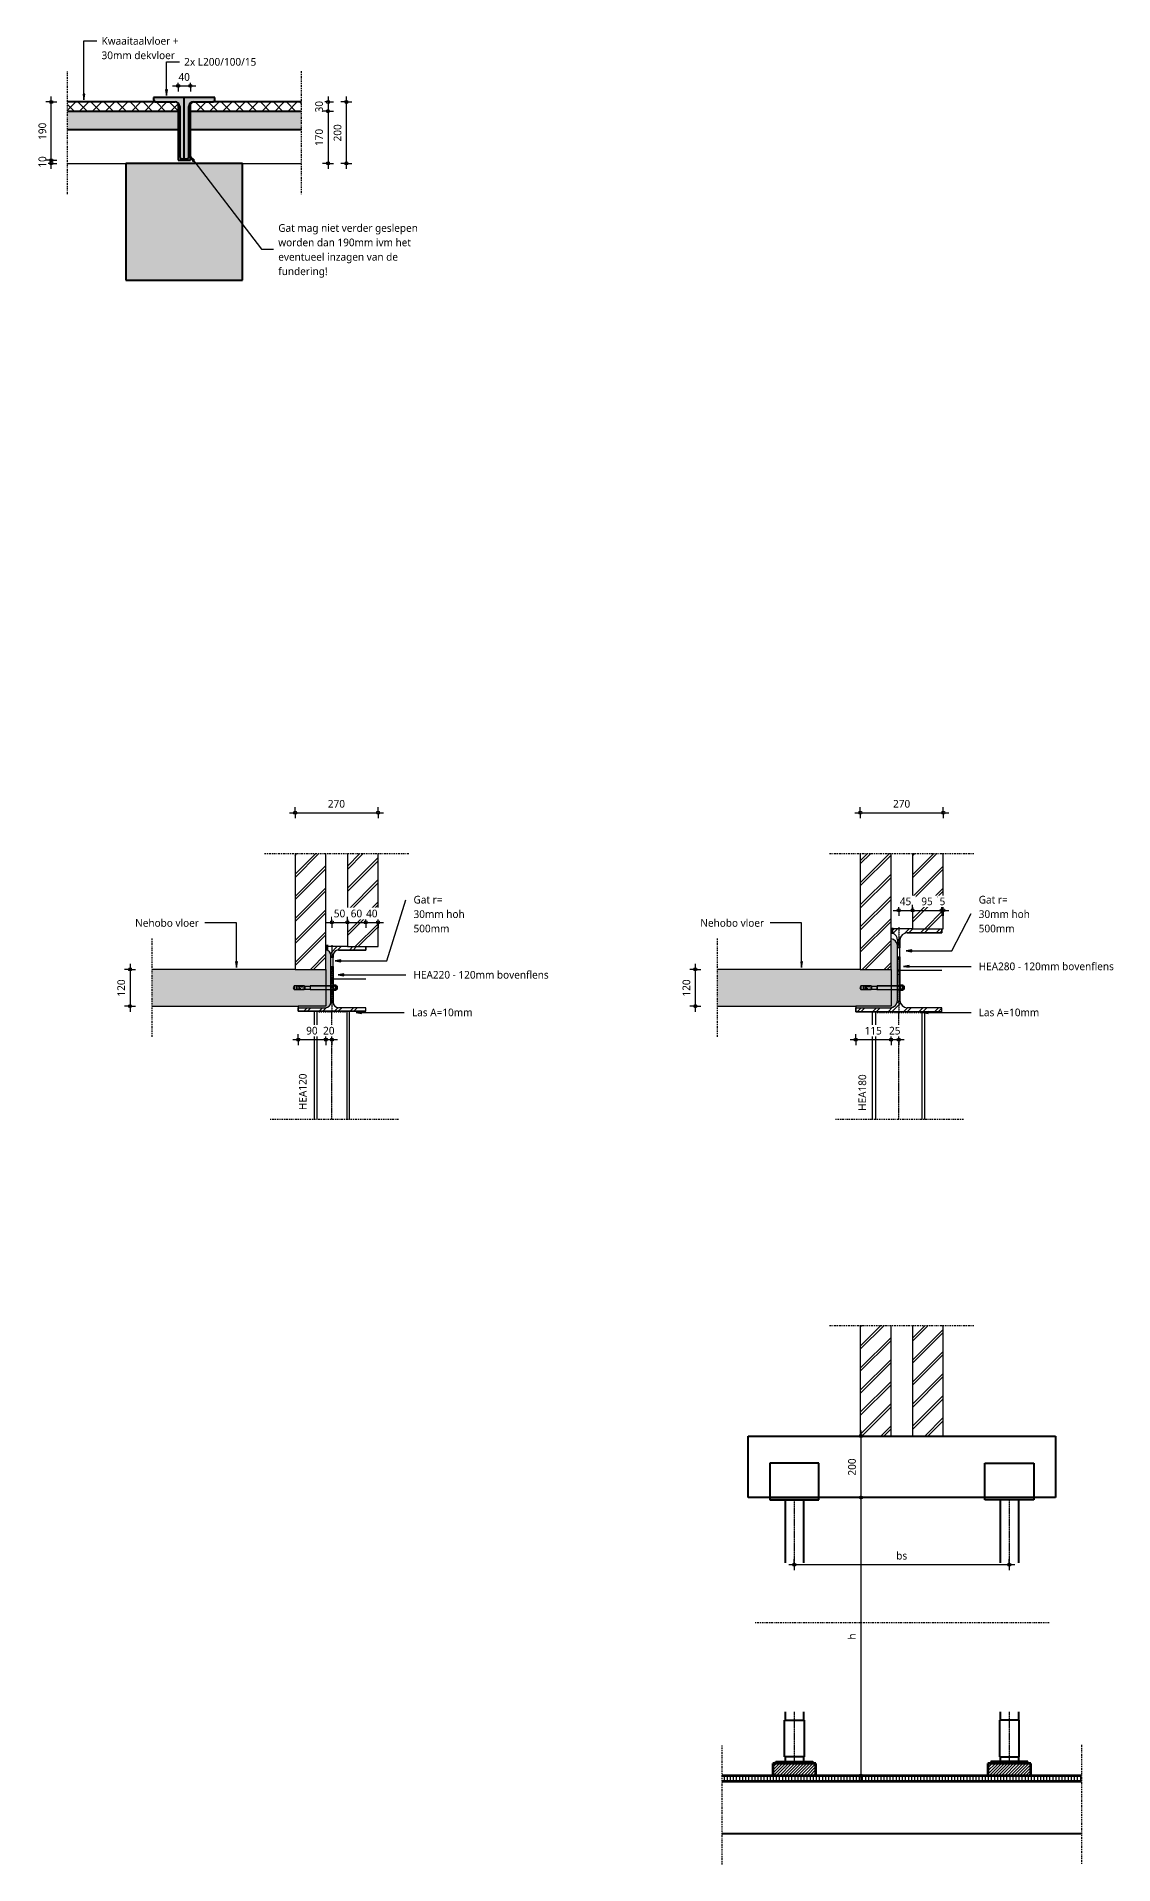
# Model space of a CAD drawing. Header units: millimetres. Extents: x -14163 to 55687, y -143 to 37302.
# Drawn here: x -5519 to -2013, y -143 to 5810 of the extents above; entities that cross this region are included whole.
import ezdxf

# ---------------------------------------------------------------- set-up
doc = ezdxf.new("R2010")
doc.units = ezdxf.units.MM
for name, pattern in [('Dash', [6.35, 3.175, -3.175]), ('MV_center', [15, 6, -3, 3, -3]), ('MV_hartlijn_staal', [6.6, 5, -0.8, 0, -0.8])]:
    doc.linetypes.add(name, pattern=pattern)
for name, color, linetype, lineweight in [('A-ANNO-DIMS', 211, 'Continuous', 13), ('A-ANNO-DIMS-10', 211, 'Continuous', 13), ('A-DETL', 90, 'Continuous', 13), ('A-DETL-GENF', 92, 'Continuous', 18), ('A-DETL-GENF-HDLN', 1, 'Dash', 18), ('A-DETL-IDEN', 3, 'Continuous', 18), ('G-ANNO-TEXT', 231, 'Continuous', 13)]:
    doc.layers.add(name, color=color, linetype=linetype, lineweight=lineweight)
doc.styles.add('Segoe UI_3', font='segoeui.ttf', dxfattribs={"height": 25})
doc.dimstyles.new('2_5_mm', dxfattribs={"dimscale": 304.8, "dimtxt": 26.184099, "dimasz": 0.032808, "dimexe": 0.059055, "dimexo": 0.0625, "dimgap": 0.029528, "dimtad": 1, "dimdec": 0, "dimzin": 0, "dimdsep": 46, "dimtxsty": 'Segoe UI_3', "dimblk1": 'DOTBLANK', "dimblk2": 'DOTBLANK', "dimsah": 1, "dimcen": 0.09, "dimdle": 0.059055, "dimazin": 0, "dimtfac": 1, "dimtdec": 4, "dimtix": 1, "dimtmove": 0, "dimatfit": 3, "dimfxl": 0.059055, "dimfxlon": 1, "dimtvp": 1, "dimtfill": 1, "dimtolj": 1, "dimtzin": 0, "dimarcsym": 2})
doc.dimstyles.new('2_5_mm_2', dxfattribs={"dimscale": 304.8, "dimtxt": 26.184099, "dimasz": 0.032808, "dimexe": 0.059055, "dimexo": 0.0625, "dimgap": 0.029528, "dimtad": 1, "dimdec": 0, "dimzin": 0, "dimdsep": 46, "dimtxsty": 'Segoe UI_3', "dimblk1": 'DOTBLANK', "dimblk2": 'DOTBLANK', "dimsah": 1, "dimcen": 0.09, "dimdle": 0.059055, "dimazin": 0, "dimtfac": 1, "dimtdec": 4, "dimtix": 1, "dimtmove": 0, "dimatfit": 3, "dimfxl": 0.059055, "dimfxlon": 1, "dimtvp": 1, "dimtfill": 1, "dimtolj": 1, "dimtzin": 0, "dimarcsym": 2})
pattern_1 = [(45, (0, 0), (-35.92102, 35.92102), []), (45, (10.16, 0), (-35.92102, 35.92102), [])]
pattern_2 = [(45, (0, 0), (-4.949747, 4.949747), [])]

msp = doc.modelspace()

# ---------------------------------------------------------------- texts
at = {"layer": 'G-ANNO-TEXT', "color": 7, "char_height": 25, "attachment_point": 1, "style": 'Segoe UI_3'}
for s, insert, width in [('Kwaaitaalvloer + ', (-5307.6, 5808.2), 322.278), ('30mm dekvloer', (-5307.6, 5761.3), 292.616), ('Gat mag niet verder geslepen ', (-4732.3, 5198.9), 567.595), ('worden dan 190mm ivm het ', (-4732.3, 5151.9), 543.544), ('eventueel inzagen van de ', (-4732.3, 5104.9), 490.633), ('fundering!', (-4732.3, 5058), 194.81), ('Gat r=', (-4292, 3011.4), 120.253), ('Gat r=', (-2452, 3011.4), 120.253), ('30mm hoh ', (-4292, 2964.4), 217.257), ('500mm', (-4292, 2917.5), 143.502), ('30mm hoh ', (-2452, 2964.4), 217.257), ('500mm', (-2452, 2917.5), 143.502), ('HEA220 - 120mm bovenflens', (-4292, 2766.8), 549.958), ('HEA280 - 120mm bovenflens', (-2452, 2794.3), 549.958), ('Las A=10mm', (-4297, 2644.3), 247.721), ('Las A=10mm', (-2452, 2644.3), 247.721)]:
    msp.add_mtext(s, dxfattribs=dict(at, insert=insert, width=width))
at = {"layer": 'G-ANNO-TEXT', "color": 253, "char_height": 25, "width": 257.342, "attachment_point": 1, "style": 'Segoe UI_3'}
for insert in [(-5198.2, 2935.7), (-3358.2, 2935.7)]:
    msp.add_mtext('Nehobo vloer', dxfattribs=dict(at, insert=insert))

# ---------------------------------------------------------------- blocks, each defined once
blk = doc.blocks.new('28 Staalprofielen- IPE_HEA_HEB 2d - HEA180-4448875-Details Constructie')
at = {"layer": 'A-DETL-GENF'}
for p, q in [((148.5, 85.5), (500, 85.5)), ((500, 76), (148.5, 76)), ((148.5, -76), (500, -76)), ((148.5, -85.5), (500, -85.5))]:
    blk.add_line(p, q, dxfattribs=at)
at = {"layer": 'A-DETL-GENF', "linetype": 'MV_hartlijn_staal', "lineweight": 13}
blk.add_line((148.5, 0), (500, 0), dxfattribs=at)
blk = doc.blocks.new('28 Staalprofielen- IPE_HEA_HEB 2d - HEA280-V64-Details Constructie')
at = {"layer": 'A-DETL-GENF', "lineweight": 13}
h = blk.add_hatch(dxfattribs=at)
h.set_pattern_fill('FP_142', color=256, style=0, pattern_type=2)
h.set_pattern_definition([(45, (2712.367, -2768.966), (-25.14472, 25.14472), []), (45, (2712.367, -2730.866), (-25.14472, 25.14472), [])])
h.paths.add_polyline_path([(66.2, -135), (140, -135), (140, -122), (28, -122), (21.8, -121.2), (16, -118.8), (11, -115), (7.2, -110), (4.8, -104.2), (4, -98), (4, 43.3), (-4, 43.3), (-4, -98), (-4.8, -104.2), (-7.2, -110), (-11, -115), (-16, -118.8), (-21.8, -121.2), (-28, -122), (-140, -122), (-140, -135), (-21.8, -135)])
h.paths.add_polyline_path([(-4, 73.3), (4, 73.3), (4, 98), (4.8, 104.2), (7.2, 110), (11, 115), (16, 118.8), (21.8, 121.2), (28, 122), (140, 122), (140, 135), (-20, 135), (-20, 120.4), (-16, 118.8), (-11, 115), (-7.2, 110), (-4.8, 104.2), (-4, 98), (-4, 79)])
at = {"layer": 'A-DETL-GENF'}
for p, q in [((45, 135), (-20, 135)), ((45, 135), (-20, 135)), ((28, 122), (140, 122)), ((140, 122), (28, 122)), ((140, 122), (140, 135)), ((140, 135), (140, 122)), ((-4, 98), (-4, 79)), ((-4, 98), (-4, 79)), ((4, 73.3), (4, 98)), ((4, 98), (4, 73.3)), ((-4, 0), (140, 0)), ((4, -98), (4, 43.3)), ((4, 43.3), (4, -98)), ((-140, -122), (-140, -135)), ((-140, -135), (-140, -122)), ((-140, -135), (140, -135)), ((140, -135), (-140, -135)), ((140, -122), (28, -122)), ((140, -122), (28, -122)), ((140, -135), (140, -122)), ((140, -135), (140, -122))]:
    blk.add_line(p, q, dxfattribs=at)
at = {"layer": 'A-DETL-GENF', "linetype": 'MV_hartlijn_staal', "lineweight": 13}
for p, q in [((0, 140), (0, 73.3)), ((0, 43.3), (0, -135))]:
    blk.add_line(p, q, dxfattribs=at)
at = {"layer": 'A-DETL-GENF'}
for centre, start, end in [((-28, 98), 0, 70.36566), ((-28, 98), 0, 70.40156), ((28, 98), 90, 180), ((28, 98), 90, 180), ((-28, -98), 334.97124, 340.02876), ((28, -98), 180, 270), ((28, -98), 180, 270), ((-28, -98), 289.97124, 295.02876)]:
    blk.add_arc(centre, 24, start, end, dxfattribs=at)
blk = doc.blocks.new('NLRS_00_DI_maskeer - Type 1-4234821-Details Constructie')
at = {"layer": 'A-DETL-GENF', "linetype": 'MV_center'}
blk.add_line((-100, 0), (370, 0), dxfattribs=at)
blk = doc.blocks.new('NLRS_00_DI_maskeer - Type 1-5119119-Details Constructie')
at = {"layer": 'A-DETL-GENF', "linetype": 'MV_center'}
blk.add_line((320, 0), (-100, 0), dxfattribs=at)
blk = doc.blocks.new('28 snelboutanker 2d - Snelboutanker M12-4446226-Details Constructie')
at = {"layer": 'A-DETL-GENF', "lineweight": 5}
for p, q in [((-10.5, 1.6), (-8.5, 1.6)), ((-10.5, 0), (-10.5, 1.6)), ((10.5, 0), (-10.5, 0)), ((-9.2, 8.9), (-8.5, 9.4)), ((-9.2, 2), (-9.2, 8.9)), ((-8.5, 1.6), (-9.2, 2)), ((-8.5, 9.4), (8.5, 9.4)), ((8.5, 1.6), (-8.5, 1.6)), ((-6, 10.7), (-4.7, 12.7)), ((-6, 10.7), (6, 10.7)), ((-6, 10.7), (-6, 9.4)), ((-6, -74.1), (-6, 0)), ((-5, 8.8), (-5, 2.3)), ((-4.7, 13.8), (-4.3, 14.9)), ((-4.7, 13.8), (-4.7, 12.7)), ((-4.7, 13.8), (4.8, 13.8)), ((-4.7, 12.7), (4.8, 12.7)), ((4.4, 14.9), (-4.3, 14.9)), ((4.4, 14.9), (4.8, 13.8)), ((4.8, 12.7), (4.8, 13.8)), ((4.8, 12.7), (6, 10.7)), ((5, 8.8), (5, 2.4)), ((5.2, -74.1), (5.2, 0)), ((6, 10.7), (6, 9.4)), ((6, -74.1), (6, 0)), ((8.5, 9.4), (9.2, 9)), ((9.2, 2), (8.5, 1.6)), ((8.5, 1.6), (10.5, 1.6)), ((9.2, 9), (9.2, 2)), ((10.5, 1.6), (10.5, 0)), ((-6, 0), (-6, -74.1)), ((-5.2, 0), (-5.2, -74.1)), ((-6, -108.6), (-6.4, -107.2)), ((-4.9, -107.2), (-6.4, -107.2)), ((-5.5, -75), (-6, -74.1)), ((-6, -74.1), (6, -74.1)), ((-6, -94.2), (-6, -127)), ((-6, -108.6), (-4.9, -108.6)), ((-5.4, -110.2), (-6, -112)), ((-6, -110.2), (-4.1, -110.2)), ((-6, -112), (-4.3, -112)), ((-5.9, -92.2), (5.9, -92.2)), ((-5.9, -94.2), (-5.9, -92.2)), ((5.9, -94.2), (-5.9, -94.2)), ((-5.9, -116.8), (-5.4, -113.2)), ((5.9, -116.8), (-5.9, -116.8)), ((-5.9, -119.2), (-5.9, -116.8)), ((-4.2, -110.7), (-5.6, -110.7)), ((-5.5, -92), (-5.5, -75)), ((-5.5, -75), (5.5, -75)), ((5.5, -92), (-5.5, -92)), ((-5.5, -107.2), (-5.5, -108.6)), ((-5.4, -113.2), (-5.2, -112)), ((-5.3, -101.7), (-5, -100.7)), ((1, -94.2), (-5, -94.2)), ((-4.9, -107.2), (-4.9, -108.6)), ((-4.1, -110.2), (-4.6, -112)), ((-3.7, -102.2), (-4.4, -101.4)), ((-4.3, -110.2), (-4.3, -101.6)), ((-4.3, -112), (-3.7, -110.2)), ((-4.1, -101.8), (-4.1, -110.2)), ((-3.7, -110.2), (-3.7, -102.2)), ((-3.6, -101.7), (-3.6, -110.2)), ((-3.6, -110.2), (-3.5, -112)), ((-3.6, -110.2), (6, -110.2)), ((-3.6, -110.7), (5.6, -110.7)), ((-3.5, -112), (3.1, -112)), ((0.8, -108.6), (0.8, -107.2)), ((0.8, -107.2), (5.9, -107.2)), ((5.9, -108.6), (0.8, -108.6)), ((3.1, -112), (3.1, -111.2)), ((3.1, -111.2), (4.8, -111.2)), ((4.4, -112), (4.4, -111.2)), ((6, -112), (4.4, -112)), ((4.8, -111.2), (4.8, -112)), ((5.2, -112), (5.4, -113.2)), ((5.3, -94.2), (5.3, -95.2)), ((5.3, -95.2), (6.7, -95.2)), ((5.4, -101.4), (6, -102.2)), ((5.4, -110.2), (6, -112)), ((5.4, -113.2), (5.9, -116.8)), ((5.5, -75), (6, -74.1)), ((5.5, -75), (5.5, -92)), ((5.9, -92.2), (5.9, -94.2)), ((5.9, -107.2), (5.9, -108.6)), ((5.9, -116.8), (5.9, -119.2)), ((6, -127), (6, -94.2)), ((6.7, -95.2), (6, -98)), ((-6, -127), (0.2, -130.2)), ((-6, -127), (6, -127)), ((5.9, -119.2), (-5.9, -119.2)), ((-5.1, -120), (5.1, -120)), ((0.2, -130.2), (6, -127))]:
    blk.add_line(p, q, dxfattribs=at)
for centre, radius, start, end in [((-7.1, 5.1), 4.25, 61.45338, 119.75207), ((-7.4, 5.9), 4.25, 245.00761, 303.43842), ((0, -84.6), 93.6, 86.927, 93.06189), ((0, 25.8), 24, 257.97688, 282.06736), ((7.1, 4.8), 4.53, 62.38793, 117.88636), ((7.4, 5.9), 4.25, 235.29136, 294.99239), ((-5.4, -94.8), 0.6, 89.89539, 180), ((-3.9, -101), 1.78, 84.99975, 188.23188), ((-5.4, -101.4), 0.356, 150.60842, 288.88202), ((-3.3, -101.2), 2.05, 103.73807, 195.39559), ((-2.9, -101.2), 2.1, 109.43804, 164.24266), ((-4.2, -101.1), 1.91, 354.17594, 78.07813), ((-2.6, -101.4), 0.341, 227.51306, 29.34408), ((11.1, -101.5), 5.66, 167.26115, 178.85208), ((7.4, -100.7), 1.88, 136.48108, 166.22244), ((-5.1, -119.2), 0.8, 180, 270), ((5.1, -119.2), 0.8, 270, 0)]:
    blk.add_arc(centre, radius, start, end, dxfattribs=at)
for points in [[(-5.3, -101.7), (-4.9, -101.2), (-4.4, -100.8), (-4.3, -101.6)], [(-2.8, -101.7), (-3.2, -101.2), (-3.6, -100.9), (-3.6, -101.7)]]:
    blk.add_open_spline(points, degree=3, dxfattribs=at)
blk = doc.blocks.new('NLRS_00_DI_maskeer - Type 1-4234836-Details Constructie')
at = {"layer": 'A-DETL-GENF', "linetype": 'MV_center'}
blk.add_line((289, 0), (-100, 0), dxfattribs=at)
blk = doc.blocks.new('NLRS_00_DI_maskeer - Type 1-4234837-Details Constructie')
at = {"layer": 'A-DETL-GENF', "linetype": 'MV_center'}
blk.add_line((-100, 0), (289, 0), dxfattribs=at)
blk = doc.blocks.new('NLRS_00_DI_maskeer - Type 1-4234839-Details Constructie')
at = {"layer": 'A-DETL-GENF', "linetype": 'MV_center'}
blk.add_line((860, 0), (-100, 0), dxfattribs=at)
blk = doc.blocks.new('NLRS_00_DI_maskeer - Type 1-4234381-Details Constructie')
at = {"layer": 'A-DETL-GENF', "linetype": 'MV_center'}
blk.add_line((-100, 0), (300, 0), dxfattribs=at)
blk = doc.blocks.new('28 L_profiel - L200x100x10-1474470-Details Constructie')
at = {"layer": 'A-DETL-GENF', "linetype": 'Dash'}
blk.add_hatch(color=256, dxfattribs=at).paths.add_polyline_path([(-7.5, 200), (-9.4, 199.7), (-11.2, 199), (-12.8, 197.8), (-14, 196.2), (-14.7, 194.4), (-15, 192.5), (-15, 30), (-15.5, 26.1), (-17, 22.5), (-19.4, 19.4), (-22.5, 17), (-26.1, 15.5), (-30, 15), (-92.5, 15), (-94.4, 14.7), (-96.2, 14), (-97.8, 12.8), (-99, 11.2), (-99.7, 9.4), (-100, 7.5), (-100, 0), (0, 0), (0, 200)])
at = {"layer": 'A-DETL-GENF', "lineweight": 25}
for p, q in [((-15, 192.5), (-15, 30)), ((0, 200), (-7.5, 200)), ((-100, 7.5), (-100, 0)), ((-100, 0), (0, 0)), ((-30, 15), (-92.5, 15))]:
    blk.add_line(p, q, dxfattribs=at)
for centre, radius, start, end in [((-7.5, 192.5), 7.5, 90, 180), ((-92.5, 7.5), 7.5, 90, 180), ((-30, 30), 15, 270, 360)]:
    blk.add_arc(centre, radius, start, end, dxfattribs=at)
at = {"layer": 'A-DETL-GENF-HDLN'}
for p, q in [((-15, 30), (-15, 192.5)), ((0, 200), (-7.5, 200)), ((-100, 0), (-100, 7.5)), ((-92.5, 15), (-30, 15)), ((0, 0), (-100, 0))]:
    blk.add_line(p, q, dxfattribs=at)
for centre, radius, start, end in [((-7.5, 192.5), 7.5, 90, 180), ((-92.5, 7.5), 7.5, 90, 180), ((-30, 30), 15, 270, 0)]:
    blk.add_arc(centre, radius, start, end, dxfattribs=at)
blk = doc.blocks.new('28 L_profiel - L200x100x10-4434856-Details Constructie')
at = {"layer": 'A-DETL-GENF', "linetype": 'Dash'}
blk.add_hatch(color=256, dxfattribs=at).paths.add_polyline_path([(-7.5, -200), (0, -200), (0, 0), (-100, 0), (-100, -7.5), (-99.7, -9.4), (-99, -11.3), (-97.8, -12.8), (-96.3, -14), (-94.4, -14.7), (-92.5, -15), (-30, -15), (-26.1, -15.5), (-22.5, -17), (-19.4, -19.4), (-17, -22.5), (-15.5, -26.1), (-15, -30), (-15, -192.5), (-14.7, -194.4), (-14, -196.2), (-12.8, -197.8), (-11.3, -199), (-9.4, -199.7)])
at = {"layer": 'A-DETL-GENF', "lineweight": 25}
for p, q in [((0, 0), (-100, 0)), ((-100, 0), (-100, -7.5)), ((0, -200), (0, 0)), ((-92.5, -15), (-30, -15)), ((-15, -30), (-15, -192.5)), ((-7.5, -200), (0, -200))]:
    blk.add_line(p, q, dxfattribs=at)
for centre, radius, start, end in [((-92.5, -7.5), 7.5, 180, 270), ((-30, -30), 15, 360, 90), ((-7.5, -192.5), 7.5, 180, 270)]:
    blk.add_arc(centre, radius, start, end, dxfattribs=at)
at = {"layer": 'A-DETL-GENF-HDLN'}
for p, q in [((0, 0), (-100, 0)), ((-100, 0), (-100, -7.5)), ((0, -200), (0, 0)), ((-92.5, -15), (-30, -15)), ((-15, -30), (-15, -192.5)), ((0, -200), (-7.5, -200))]:
    blk.add_line(p, q, dxfattribs=at)
for centre, radius, start, end in [((-92.5, -7.5), 7.5, 180, 270), ((-30, -30), 15, 360, 90), ((-7.5, -192.5), 7.5, 180, 270)]:
    blk.add_arc(centre, radius, start, end, dxfattribs=at)
blk = doc.blocks.new('NLRS_00_DI_maskeer - Type 1-4234382-Details Constructie')
at = {"layer": 'A-DETL-GENF', "linetype": 'MV_center'}
blk.add_line((300, 0), (-100, 0), dxfattribs=at)
blk = doc.blocks.new('NLRS_00_DI_maskeer - Type 1-5120056-Details Constructie')
at = {"layer": 'A-DETL-GENF', "linetype": 'MV_center'}
blk.add_line((220, 0), (-100, 0), dxfattribs=at)
blk = doc.blocks.new('28 Staalprofielen- IPE_HEA_HEB 2d - HEA120-5120318-Details Constructie')
at = {"layer": 'A-DETL-GENF'}
for p, q in [((146.5, 57), (500, 57)), ((500, 49), (146.5, 49)), ((146.5, -49), (500, -49)), ((146.5, -57), (500, -57))]:
    blk.add_line(p, q, dxfattribs=at)
at = {"layer": 'A-DETL-GENF', "linetype": 'MV_hartlijn_staal', "lineweight": 13}
blk.add_line((146.5, 0), (500, 0), dxfattribs=at)
blk = doc.blocks.new('28 Staalprofielen- IPE_HEA_HEB 2d - HEA220-V155-Details Constructie')
at = {"layer": 'A-DETL-GENF', "lineweight": 13}
h = blk.add_hatch(dxfattribs=at)
h.set_pattern_fill('FP_270', color=256, style=0, pattern_type=2)
h.set_pattern_definition([(45, (4557.367, -2740.966), (-25.14472, 25.14472), []), (45, (4557.367, -2702.866), (-25.14472, 25.14472), [])])
h.paths.add_polyline_path([(110, -105), (110, -105), (110, -94), (21.5, -94), (16.8, -93.4), (12.5, -91.6), (8.8, -88.7), (5.9, -85), (4.1, -80.7), (3.5, -76), (3.5, 40.1), (-3.5, 40.1), (-3.5, -76), (-4.1, -80.7), (-5.9, -85), (-9.1, -89), (-12.5, -91.6), (-16.8, -93.4), (-21.5, -94), (-110, -94), (-110, -105), (-16.8, -105)])
h.paths.add_polyline_path([(3.5, 70.1), (3.5, 76), (4.1, 80.7), (5.9, 85), (8.8, 88.7), (12.5, 91.6), (16.8, 93.4), (21.5, 94), (110, 94), (110, 105), (-15, 105), (-15, 92.7), (-11.6, 91.1), (-8.3, 88.2), (-5.7, 84.6), (-4.1, 80.4), (-3.5, 76), (-3.5, 70.1), (-3.2, 70.1)])
at = {"layer": 'A-DETL-GENF'}
for p, q in [((50, 105), (-15, 105)), ((50, 105), (-15, 105)), ((3.5, 70.1), (3.5, 76)), ((3.5, 76), (3.5, 70.1)), ((21.5, 94), (110, 94)), ((110, 94), (21.5, 94)), ((110, 94), (110, 105)), ((110, 105), (110, 94)), ((-3.5, 0), (110, 0)), ((3.5, -76), (3.5, 40.1)), ((3.5, 40.1), (3.5, -76)), ((-110, -94), (-110, -105)), ((-110, -105), (-110, -94)), ((-110, -105), (110, -105)), ((110, -105), (-110, -105)), ((110, -94), (21.5, -94)), ((110, -94), (21.5, -94)), ((110, -105), (110, -94)), ((110, -105), (110, -94))]:
    blk.add_line(p, q, dxfattribs=at)
at = {"layer": 'A-DETL-GENF', "linetype": 'MV_hartlijn_staal', "lineweight": 13}
for p, q in [((0, 110), (0, 70.1)), ((0, 40.1), (0, -105))]:
    blk.add_line(p, q, dxfattribs=at)
at = {"layer": 'A-DETL-GENF'}
for centre, start, end in [((-21.5, 76), 65.02932, 68.76835), ((-21.5, 76), 58.45015, 64.90524), ((-21.5, 76), 43.83396, 50.06993), ((-21.5, 76), 44.09987, 47.17378), ((-21.5, 76), 29.2204, 35.04905), ((-21.5, 76), 20.03801, 24.49462), ((-21.5, 76), 14.22016, 15), ((21.5, 76), 90, 180), ((21.5, 76), 90, 180), ((-21.5, -76), 289.97124, 295.02876), ((-21.5, -76), 334.97124, 340.02876), ((21.5, -76), 180, 270), ((21.5, -76), 180, 270)]:
    blk.add_arc(centre, 18, start, end, dxfattribs=at)
blk = doc.blocks.new('Repeating Detail - a_5 mm-V156-Details Constructie')
at = {"layer": 'A-DETL-GENF'}
for p, q in [((0, 0), (0, 5)), ((7, 0), (7, 5)), ((14, 0), (14, 5)), ((21, 0), (21, 5)), ((28, 0), (28, 5)), ((35, 0), (35, 5)), ((42, 0), (42, 5)), ((49, 0), (49, 5)), ((56, 0), (56, 5)), ((63, 0), (63, 5)), ((70, 0), (70, 5)), ((77, 0), (77, 5)), ((84, 0), (84, 5)), ((91, 0), (91, 5)), ((98, 0), (98, 5)), ((105, 0), (105, 5)), ((112, 0), (112, 5)), ((119, 0), (119, 5)), ((126, 0), (126, 5)), ((133, 0), (133, 5)), ((140, 0), (140, 5)), ((147, 0), (147, 5))]:
    blk.add_line(p, q, dxfattribs=at)
blk = doc.blocks.new('Repeating Detail - a_5 mm-V157-Details Constructie')
at = {"layer": 'A-DETL-GENF'}
for p, q in [((0, 0), (0, 5)), ((7, 0), (7, 5)), ((14, 0), (14, 5)), ((21, 0), (21, 5)), ((28, 0), (28, 5)), ((35, 0), (35, 5)), ((42, 0), (42, 5)), ((49, 0), (49, 5)), ((56, 0), (56, 5)), ((63, 0), (63, 5)), ((70, 0), (70, 5)), ((77, 0), (77, 5)), ((84, 0), (84, 5)), ((91, 0), (91, 5))]:
    blk.add_line(p, q, dxfattribs=at)
blk = doc.blocks.new('DIMBLOCK101-Details Constructie')
at = {"layer": 'A-ANNO-DIMS-10'}
for p, q in [((-2835.5, 1252), (-2853.5, 1252)), ((-2835.5, 1270), (-2835.5, 1052)), ((-2835.5, 1252), (-2817.5, 1252)), ((-2835.5, 1052), (-2853.5, 1052)), ((-2835.5, 1052), (-2817.5, 1052))]:
    blk.add_line(p, q, dxfattribs=at)
for centre in [(-2835.5, 1252), (-2835.5, 1052)]:
    blk.add_circle(centre, 5, dxfattribs=at)
at = {"layer": 'A-ANNO-DIMS-10', "color": 0, "insert": (-2877.1, 1123.4), "char_height": 25, "width": 68.555, "attachment_point": 1, "rotation": 90, "line_spacing_factor": 1.142579, "style": 'Segoe UI_3', "bg_fill": 3, "box_fill_scale": 1.25, "bg_fill_color": 9, "bg_fill_true_color": 13158600, "bg_fill_transparency": 0}
blk.add_mtext('200', dxfattribs=at)
blk = doc.blocks.new('_DotBlank')
at = {"color": 0, "linetype": 'ByBlock', "lineweight": -2}
blk.add_line((-0.5, 0), (-1, 0), dxfattribs=at)
blk.add_circle((0, 0), 0.5, dxfattribs=at)
blk = doc.blocks.new('DIMBLOCK102-Details Constructie')
at = {"layer": 'A-ANNO-DIMS-10'}
for p, q in [((-2835.5, 1052), (-2853.5, 1052)), ((-2835.5, 1052), (-2835.5, 128)), ((-2835.5, 1052), (-2817.5, 1052)), ((-2835.5, 146), (-2853.5, 146)), ((-2835.5, 146), (-2817.5, 146))]:
    blk.add_line(p, q, dxfattribs=at)
for centre in [(-2835.5, 1052), (-2835.5, 146)]:
    blk.add_circle(centre, 5, dxfattribs=at)
at = {"layer": 'A-ANNO-DIMS-10', "color": 0, "insert": (-2877.1, 589), "char_height": 25, "width": 23.994, "attachment_point": 1, "rotation": 90, "line_spacing_factor": 1.142579, "style": 'Segoe UI_3', "bg_fill": 3, "box_fill_scale": 1.25, "bg_fill_color": 9, "bg_fill_true_color": 13158600, "bg_fill_transparency": 0}
blk.add_mtext('h', dxfattribs=at)
blk = doc.blocks.new('DIMBLOCK103-Details Constructie')
at = {"layer": 'A-ANNO-DIMS-10'}
for p, q in [((-3052.4, 833.4), (-3052.4, 851.4)), ((-2352.4, 833.4), (-2352.4, 851.4)), ((-3070.4, 833.4), (-2334.4, 833.4)), ((-3052.4, 833.4), (-3052.4, 815.4)), ((-2352.4, 833.4), (-2352.4, 815.4))]:
    blk.add_line(p, q, dxfattribs=at)
for centre in [(-3052.4, 833.4), (-2352.4, 833.4)]:
    blk.add_circle(centre, 5, dxfattribs=at)
at = {"layer": 'A-ANNO-DIMS-10', "color": 0, "insert": (-2720.5, 875), "char_height": 25, "width": 43.418, "attachment_point": 1, "line_spacing_factor": 1.142579, "style": 'Segoe UI_3', "bg_fill": 3, "box_fill_scale": 1.25, "bg_fill_color": 9, "bg_fill_true_color": 13158600, "bg_fill_transparency": 0}
blk.add_mtext('bs', dxfattribs=at)
blk = doc.blocks.new('DIMBLOCK151-Details Constructie')
at = {"layer": 'A-ANNO-DIMS-10'}
for p, q in [((-3374.6, 2772), (-3392.6, 2772)), ((-3374.6, 2790), (-3374.6, 2634)), ((-3374.6, 2772), (-3356.6, 2772)), ((-3374.6, 2652), (-3392.6, 2652)), ((-3374.6, 2652), (-3356.6, 2652))]:
    blk.add_line(p, q, dxfattribs=at)
for centre in [(-3374.6, 2772), (-3374.6, 2652)]:
    blk.add_circle(centre, 5, dxfattribs=at)
at = {"layer": 'A-ANNO-DIMS-10', "color": 0, "insert": (-3416.2, 2683.4), "char_height": 25, "width": 68.555, "attachment_point": 1, "rotation": 90, "line_spacing_factor": 1.142579, "style": 'Segoe UI_3', "bg_fill": 3, "box_fill_scale": 1.25, "bg_fill_color": 9, "bg_fill_true_color": 13158600, "bg_fill_transparency": 0}
blk.add_mtext('120', dxfattribs=at)
blk = doc.blocks.new('DIMBLOCK152-Details Constructie')
at = {"layer": 'A-ANNO-DIMS-10'}
for p, q in [((-5058.3, 5649.1), (-5058.3, 5667.1)), ((-5018.3, 5649.1), (-5018.3, 5667.1)), ((-5076.3, 5649.1), (-5000.3, 5649.1)), ((-5058.3, 5649.1), (-5058.3, 5631.1)), ((-5018.3, 5649.1), (-5018.3, 5631.1))]:
    blk.add_line(p, q, dxfattribs=at)
for centre in [(-5058.3, 5649.1), (-5018.3, 5649.1)]:
    blk.add_circle(centre, 5, dxfattribs=at)
at = {"layer": 'A-ANNO-DIMS-10', "color": 0, "insert": (-5057.3, 5690.7), "char_height": 25, "width": 45.703, "attachment_point": 1, "line_spacing_factor": 1.142579, "style": 'Segoe UI_3', "bg_fill": 3, "box_fill_scale": 1.25, "bg_fill_color": 9, "bg_fill_true_color": 13158600, "bg_fill_transparency": 0}
blk.add_mtext('40', dxfattribs=at)
blk = doc.blocks.new('DIMBLOCK153-Details Constructie')
at = {"layer": 'A-ANNO-DIMS-10'}
for p, q in [((-4570.4, 5596.8), (-4588.4, 5596.8)), ((-4570.4, 5614.8), (-4570.4, 5566.8)), ((-4570.4, 5596.8), (-4552.4, 5596.8)), ((-4570.4, 5566.8), (-4588.4, 5566.8)), ((-4570.4, 5566.8), (-4552.4, 5566.8))]:
    blk.add_line(p, q, dxfattribs=at)
for centre in [(-4570.4, 5596.8), (-4570.4, 5566.8)]:
    blk.add_circle(centre, 5, dxfattribs=at)
at = {"layer": 'A-ANNO-DIMS-10', "color": 0, "insert": (-4612, 5562.8), "char_height": 25, "width": 45.703, "attachment_point": 1, "rotation": 90, "line_spacing_factor": 1.142579, "style": 'Segoe UI_3', "bg_fill": 3, "box_fill_scale": 1.25, "bg_fill_color": 9, "bg_fill_true_color": 13158600, "bg_fill_transparency": 0}
blk.add_mtext('30', dxfattribs=at)
blk = doc.blocks.new('DIMBLOCK154-Details Constructie')
at = {"layer": 'A-ANNO-DIMS-10'}
for p, q in [((-4570.4, 5566.8), (-4588.4, 5566.8)), ((-4570.4, 5566.8), (-4570.4, 5378.8)), ((-4570.4, 5566.8), (-4552.4, 5566.8)), ((-4570.4, 5396.8), (-4588.4, 5396.8)), ((-4570.4, 5396.8), (-4552.4, 5396.8))]:
    blk.add_line(p, q, dxfattribs=at)
for centre in [(-4570.4, 5566.8), (-4570.4, 5396.8)]:
    blk.add_circle(centre, 5, dxfattribs=at)
at = {"layer": 'A-ANNO-DIMS-10', "color": 0, "insert": (-4612, 5453.3), "char_height": 25, "width": 68.555, "attachment_point": 1, "rotation": 90, "line_spacing_factor": 1.142579, "style": 'Segoe UI_3', "bg_fill": 3, "box_fill_scale": 1.25, "bg_fill_color": 9, "bg_fill_true_color": 13158600, "bg_fill_transparency": 0}
blk.add_mtext('170', dxfattribs=at)
blk = doc.blocks.new('DIMBLOCK155-Details Constructie')
at = {"layer": 'A-ANNO-DIMS-10'}
for p, q in [((-4510.4, 5596.8), (-4528.4, 5596.8)), ((-4510.4, 5378.8), (-4510.4, 5614.8)), ((-4510.4, 5596.8), (-4492.4, 5596.8)), ((-4510.4, 5396.8), (-4528.4, 5396.8)), ((-4510.4, 5396.8), (-4492.4, 5396.8))]:
    blk.add_line(p, q, dxfattribs=at)
for centre in [(-4510.4, 5596.8), (-4510.4, 5396.8)]:
    blk.add_circle(centre, 5, dxfattribs=at)
at = {"layer": 'A-ANNO-DIMS-10', "color": 0, "insert": (-4552, 5468.3), "char_height": 25, "width": 68.555, "attachment_point": 1, "rotation": 90, "line_spacing_factor": 1.142579, "style": 'Segoe UI_3', "bg_fill": 3, "box_fill_scale": 1.25, "bg_fill_color": 9, "bg_fill_true_color": 13158600, "bg_fill_transparency": 0}
blk.add_mtext('200', dxfattribs=at)
blk = doc.blocks.new('DIMBLOCK156-Details Constructie')
at = {"layer": 'A-ANNO-DIMS-10'}
for p, q in [((-5471.3, 5406.8), (-5489.3, 5406.8)), ((-5471.3, 5396.8), (-5489.3, 5396.8)), ((-5471.3, 5378.8), (-5471.3, 5406.8)), ((-5471.3, 5406.8), (-5453.3, 5406.8)), ((-5471.3, 5396.8), (-5453.3, 5396.8))]:
    blk.add_line(p, q, dxfattribs=at)
for centre in [(-5471.3, 5406.8), (-5471.3, 5396.8)]:
    blk.add_circle(centre, 5, dxfattribs=at)
at = {"layer": 'A-ANNO-DIMS-10', "color": 0, "insert": (-5512.9, 5382.8), "char_height": 25, "width": 45.703, "attachment_point": 1, "rotation": 90, "line_spacing_factor": 1.142579, "style": 'Segoe UI_3', "bg_fill": 3, "box_fill_scale": 1.25, "bg_fill_color": 9, "bg_fill_true_color": 13158600, "bg_fill_transparency": 0}
blk.add_mtext('10', dxfattribs=at)
blk = doc.blocks.new('DIMBLOCK157-Details Constructie')
at = {"layer": 'A-ANNO-DIMS-10'}
for p, q in [((-5471.3, 5596.8), (-5489.3, 5596.8)), ((-5471.3, 5406.8), (-5471.3, 5614.8)), ((-5471.3, 5596.8), (-5453.3, 5596.8)), ((-5471.3, 5406.8), (-5489.3, 5406.8)), ((-5471.3, 5406.8), (-5453.3, 5406.8))]:
    blk.add_line(p, q, dxfattribs=at)
for centre in [(-5471.3, 5596.8), (-5471.3, 5406.8)]:
    blk.add_circle(centre, 5, dxfattribs=at)
at = {"layer": 'A-ANNO-DIMS-10', "color": 0, "insert": (-5512.9, 5473.3), "char_height": 25, "width": 68.555, "attachment_point": 1, "rotation": 90, "line_spacing_factor": 1.142579, "style": 'Segoe UI_3', "bg_fill": 3, "box_fill_scale": 1.25, "bg_fill_color": 9, "bg_fill_true_color": 13158600, "bg_fill_transparency": 0}
blk.add_mtext('190', dxfattribs=at)
blk = doc.blocks.new('DIMBLOCK391-Details Constructie')
at = {"layer": 'A-ANNO-DIMS-10'}
for p, q in [((-2855.4, 3282.1), (-2549.4, 3282.1)), ((-2837.4, 3282.1), (-2837.4, 3300.1)), ((-2837.4, 3282.1), (-2837.4, 3264.1)), ((-2567.4, 3282.1), (-2567.4, 3300.1)), ((-2567.4, 3282.1), (-2567.4, 3264.1))]:
    blk.add_line(p, q, dxfattribs=at)
for centre in [(-2837.4, 3282.1), (-2567.4, 3282.1)]:
    blk.add_circle(centre, 5, dxfattribs=at)
at = {"layer": 'A-ANNO-DIMS-10', "color": 0, "insert": (-2730.9, 3323.7), "char_height": 25, "width": 68.555, "attachment_point": 1, "line_spacing_factor": 1.142579, "style": 'Segoe UI_3', "bg_fill": 3, "box_fill_scale": 1.25, "bg_fill_color": 9, "bg_fill_true_color": 13158600, "bg_fill_transparency": 0}
blk.add_mtext('270', dxfattribs=at)
blk = doc.blocks.new('DIMBLOCK392-Details Constructie')
at = {"layer": 'A-ANNO-DIMS-10'}
for p, q in [((-5214.6, 2772), (-5232.6, 2772)), ((-5214.6, 2790), (-5214.6, 2634)), ((-5214.6, 2772), (-5196.6, 2772)), ((-5214.6, 2652), (-5232.6, 2652)), ((-5214.6, 2652), (-5196.6, 2652))]:
    blk.add_line(p, q, dxfattribs=at)
for centre in [(-5214.6, 2772), (-5214.6, 2652)]:
    blk.add_circle(centre, 5, dxfattribs=at)
at = {"layer": 'A-ANNO-DIMS-10', "color": 0, "insert": (-5256.2, 2683.4), "char_height": 25, "width": 68.555, "attachment_point": 1, "rotation": 90, "line_spacing_factor": 1.142579, "style": 'Segoe UI_3', "bg_fill": 3, "box_fill_scale": 1.25, "bg_fill_color": 9, "bg_fill_true_color": 13158600, "bg_fill_transparency": 0}
blk.add_mtext('120', dxfattribs=at)
blk = doc.blocks.new('DIMBLOCK393-Details Constructie')
at = {"layer": 'A-ANNO-DIMS-10'}
for p, q in [((-4695.4, 3282.1), (-4389.4, 3282.1)), ((-4677.4, 3282.1), (-4677.4, 3300.1)), ((-4677.4, 3282.1), (-4677.4, 3264.1)), ((-4407.4, 3282.1), (-4407.4, 3300.1)), ((-4407.4, 3282.1), (-4407.4, 3264.1))]:
    blk.add_line(p, q, dxfattribs=at)
for centre in [(-4677.4, 3282.1), (-4407.4, 3282.1)]:
    blk.add_circle(centre, 5, dxfattribs=at)
at = {"layer": 'A-ANNO-DIMS-10', "color": 0, "insert": (-4570.9, 3323.7), "char_height": 25, "width": 68.555, "attachment_point": 1, "line_spacing_factor": 1.142579, "style": 'Segoe UI_3', "bg_fill": 3, "box_fill_scale": 1.25, "bg_fill_color": 9, "bg_fill_true_color": 13158600, "bg_fill_transparency": 0}
blk.add_mtext('270', dxfattribs=at)
blk = doc.blocks.new('DIMBLOCK394-Details Constructie')
at = {"layer": 'A-ANNO-DIMS-10'}
for p, q in [((-4575.4, 2924.9), (-4507.4, 2924.9)), ((-4557.4, 2924.9), (-4557.4, 2942.9)), ((-4557.4, 2924.9), (-4557.4, 2906.9)), ((-4507.4, 2924.9), (-4507.4, 2942.9)), ((-4507.4, 2924.9), (-4507.4, 2906.9))]:
    blk.add_line(p, q, dxfattribs=at)
for centre in [(-4557.4, 2924.9), (-4507.4, 2924.9)]:
    blk.add_circle(centre, 5, dxfattribs=at)
at = {"layer": 'A-ANNO-DIMS-10', "color": 0, "insert": (-4551.4, 2966.5), "char_height": 25, "width": 45.703, "attachment_point": 1, "line_spacing_factor": 1.142579, "style": 'Segoe UI_3', "bg_fill": 3, "box_fill_scale": 1.25, "bg_fill_color": 9, "bg_fill_true_color": 13158600, "bg_fill_transparency": 0}
blk.add_mtext('50', dxfattribs=at)
blk = doc.blocks.new('DIMBLOCK395-Details Constructie')
at = {"layer": 'A-ANNO-DIMS-10'}
for p, q in [((-4507.4, 2924.9), (-4507.4, 2942.9)), ((-4507.4, 2924.9), (-4447.4, 2924.9)), ((-4507.4, 2924.9), (-4507.4, 2906.9)), ((-4447.4, 2924.9), (-4447.4, 2942.9)), ((-4447.4, 2924.9), (-4447.4, 2906.9))]:
    blk.add_line(p, q, dxfattribs=at)
for centre in [(-4507.4, 2924.9), (-4447.4, 2924.9)]:
    blk.add_circle(centre, 5, dxfattribs=at)
at = {"layer": 'A-ANNO-DIMS-10', "color": 0, "insert": (-4496.4, 2966.5), "char_height": 25, "width": 45.703, "attachment_point": 1, "line_spacing_factor": 1.142579, "style": 'Segoe UI_3', "bg_fill": 3, "box_fill_scale": 1.25, "bg_fill_color": 9, "bg_fill_true_color": 13158600, "bg_fill_transparency": 0}
blk.add_mtext('60', dxfattribs=at)
blk = doc.blocks.new('DIMBLOCK396-Details Constructie')
at = {"layer": 'A-ANNO-DIMS-10'}
for p, q in [((-4447.4, 2924.9), (-4447.4, 2942.9)), ((-4447.4, 2924.9), (-4389.4, 2924.9)), ((-4447.4, 2924.9), (-4447.4, 2906.9)), ((-4407.4, 2924.9), (-4407.4, 2942.9)), ((-4407.4, 2924.9), (-4407.4, 2906.9))]:
    blk.add_line(p, q, dxfattribs=at)
for centre in [(-4447.4, 2924.9), (-4407.4, 2924.9)]:
    blk.add_circle(centre, 5, dxfattribs=at)
at = {"layer": 'A-ANNO-DIMS-10', "color": 0, "insert": (-4446.4, 2966.5), "char_height": 25, "width": 45.703, "attachment_point": 1, "line_spacing_factor": 1.142579, "style": 'Segoe UI_3', "bg_fill": 3, "box_fill_scale": 1.25, "bg_fill_color": 9, "bg_fill_true_color": 13158600, "bg_fill_transparency": 0}
blk.add_mtext('40', dxfattribs=at)
blk = doc.blocks.new('DIMBLOCK397-Details Constructie')
at = {"layer": 'A-ANNO-DIMS-10'}
for p, q in [((-4667.4, 2543.2), (-4667.4, 2561.2)), ((-4577.4, 2543.2), (-4577.4, 2561.2)), ((-4685.4, 2543.2), (-4577.4, 2543.2)), ((-4667.4, 2543.2), (-4667.4, 2525.2)), ((-4577.4, 2543.2), (-4577.4, 2525.2))]:
    blk.add_line(p, q, dxfattribs=at)
for centre in [(-4667.4, 2543.2), (-4577.4, 2543.2)]:
    blk.add_circle(centre, 5, dxfattribs=at)
at = {"layer": 'A-ANNO-DIMS-10', "color": 0, "insert": (-4641.4, 2584.8), "char_height": 25, "width": 45.703, "attachment_point": 1, "line_spacing_factor": 1.142579, "style": 'Segoe UI_3', "bg_fill": 3, "box_fill_scale": 1.25, "bg_fill_color": 9, "bg_fill_true_color": 13158600, "bg_fill_transparency": 0}
blk.add_mtext('90', dxfattribs=at)
blk = doc.blocks.new('DIMBLOCK398-Details Constructie')
at = {"layer": 'A-ANNO-DIMS-10'}
for p, q in [((-4577.4, 2543.2), (-4577.4, 2561.2)), ((-4557.4, 2543.2), (-4557.4, 2561.2)), ((-4577.4, 2543.2), (-4539.4, 2543.2)), ((-4577.4, 2543.2), (-4577.4, 2525.2)), ((-4557.4, 2543.2), (-4557.4, 2525.2))]:
    blk.add_line(p, q, dxfattribs=at)
for centre in [(-4577.4, 2543.2), (-4557.4, 2543.2)]:
    blk.add_circle(centre, 5, dxfattribs=at)
at = {"layer": 'A-ANNO-DIMS-10', "color": 0, "insert": (-4586.4, 2584.8), "char_height": 25, "width": 45.703, "attachment_point": 1, "line_spacing_factor": 1.142579, "style": 'Segoe UI_3', "bg_fill": 3, "box_fill_scale": 1.25, "bg_fill_color": 9, "bg_fill_true_color": 13158600, "bg_fill_transparency": 0}
blk.add_mtext('20', dxfattribs=at)
blk = doc.blocks.new('DIMBLOCK399-Details Constructie')
at = {"layer": 'A-ANNO-DIMS-10'}
for p, q in [((-2852.4, 2543.2), (-2852.4, 2561.2)), ((-2737.4, 2543.2), (-2737.4, 2561.2)), ((-2870.4, 2543.2), (-2737.4, 2543.2)), ((-2852.4, 2543.2), (-2852.4, 2525.2)), ((-2737.4, 2543.2), (-2737.4, 2525.2))]:
    blk.add_line(p, q, dxfattribs=at)
for centre in [(-2852.4, 2543.2), (-2737.4, 2543.2)]:
    blk.add_circle(centre, 5, dxfattribs=at)
at = {"layer": 'A-ANNO-DIMS-10', "color": 0, "insert": (-2823.4, 2584.8), "char_height": 25, "width": 68.555, "attachment_point": 1, "line_spacing_factor": 1.142579, "style": 'Segoe UI_3', "bg_fill": 3, "box_fill_scale": 1.25, "bg_fill_color": 9, "bg_fill_true_color": 13158600, "bg_fill_transparency": 0}
blk.add_mtext('115', dxfattribs=at)
blk = doc.blocks.new('DIMBLOCK400-Details Constructie')
at = {"layer": 'A-ANNO-DIMS-10'}
for p, q in [((-2737.4, 2543.2), (-2737.4, 2561.2)), ((-2712.4, 2543.2), (-2712.4, 2561.2)), ((-2737.4, 2543.2), (-2694.4, 2543.2)), ((-2737.4, 2543.2), (-2737.4, 2525.2)), ((-2712.4, 2543.2), (-2712.4, 2525.2))]:
    blk.add_line(p, q, dxfattribs=at)
for centre in [(-2737.4, 2543.2), (-2712.4, 2543.2)]:
    blk.add_circle(centre, 5, dxfattribs=at)
at = {"layer": 'A-ANNO-DIMS-10', "color": 0, "insert": (-2743.9, 2584.8), "char_height": 25, "width": 45.703, "attachment_point": 1, "line_spacing_factor": 1.142579, "style": 'Segoe UI_3', "bg_fill": 3, "box_fill_scale": 1.25, "bg_fill_color": 9, "bg_fill_true_color": 13158600, "bg_fill_transparency": 0}
blk.add_mtext('25', dxfattribs=at)
blk = doc.blocks.new('DIMBLOCK401-Details Constructie')
at = {"layer": 'A-ANNO-DIMS-10'}
for p, q in [((-2712.4, 2964.2), (-2712.4, 2982.2)), ((-2667.4, 2964.2), (-2667.4, 2982.2)), ((-2730.4, 2964.2), (-2667.4, 2964.2)), ((-2712.4, 2964.2), (-2712.4, 2946.2)), ((-2667.4, 2964.2), (-2667.4, 2946.2))]:
    blk.add_line(p, q, dxfattribs=at)
for centre in [(-2712.4, 2964.2), (-2667.4, 2964.2)]:
    blk.add_circle(centre, 5, dxfattribs=at)
at = {"layer": 'A-ANNO-DIMS-10', "color": 0, "insert": (-2708.9, 3005.9), "char_height": 25, "width": 45.703, "attachment_point": 1, "line_spacing_factor": 1.142579, "style": 'Segoe UI_3', "bg_fill": 3, "box_fill_scale": 1.25, "bg_fill_color": 9, "bg_fill_true_color": 13158600, "bg_fill_transparency": 0}
blk.add_mtext('45', dxfattribs=at)
blk = doc.blocks.new('DIMBLOCK402-Details Constructie')
at = {"layer": 'A-ANNO-DIMS-10'}
for p, q in [((-2667.4, 2964.2), (-2667.4, 2982.2)), ((-2572.4, 2964.2), (-2572.4, 2982.2)), ((-2667.4, 2964.2), (-2572.4, 2964.2)), ((-2667.4, 2964.2), (-2667.4, 2946.2)), ((-2572.4, 2964.2), (-2572.4, 2946.2))]:
    blk.add_line(p, q, dxfattribs=at)
for centre in [(-2667.4, 2964.2), (-2572.4, 2964.2)]:
    blk.add_circle(centre, 5, dxfattribs=at)
at = {"layer": 'A-ANNO-DIMS-10', "color": 0, "insert": (-2638.9, 3005.9), "char_height": 25, "width": 45.703, "attachment_point": 1, "line_spacing_factor": 1.142579, "style": 'Segoe UI_3', "bg_fill": 3, "box_fill_scale": 1.25, "bg_fill_color": 9, "bg_fill_true_color": 13158600, "bg_fill_transparency": 0}
blk.add_mtext('95', dxfattribs=at)
blk = doc.blocks.new('DIMBLOCK403-Details Constructie')
at = {"layer": 'A-ANNO-DIMS-10'}
for p, q in [((-2572.4, 2964.2), (-2572.4, 2982.2)), ((-2567.4, 2964.2), (-2567.4, 2982.2)), ((-2572.4, 2964.2), (-2549.4, 2964.2)), ((-2572.4, 2964.2), (-2572.4, 2946.2)), ((-2567.4, 2964.2), (-2567.4, 2946.2))]:
    blk.add_line(p, q, dxfattribs=at)
for centre in [(-2572.4, 2964.2), (-2567.4, 2964.2)]:
    blk.add_circle(centre, 5, dxfattribs=at)
at = {"layer": 'A-ANNO-DIMS-10', "color": 0, "insert": (-2579.4, 3005.9), "char_height": 25, "width": 22.852, "attachment_point": 1, "line_spacing_factor": 1.142579, "style": 'Segoe UI_3', "bg_fill": 3, "box_fill_scale": 1.25, "bg_fill_color": 9, "bg_fill_true_color": 13158600, "bg_fill_transparency": 0}
blk.add_mtext('5', dxfattribs=at)

# ---------------------------------------------------------------- dimensions: what is measured, and where the dimension line sits
at = {"layer": 'A-ANNO-DIMS'}
for base, p1, p2, dimstyle, override, picture, middle in [((-4570.4, 5566.8), (-4552.4, 5596.8), (-4552.4, 5566.8), '2_5_mm', {"dimpost": '<>', "dimfxl": 30}, 'DIMBLOCK153-Details Constructie', (-4592.3, 5581.8)), ((-5471.3, 5406.8), (-5489.3, 5396.8), (-5453.3, 5406.8), '2_5_mm', {"dimpost": '<>', "dimfxl": 37.363083}, 'DIMBLOCK156-Details Constructie', (-5493.3, 5401.8)), ((-5214.6, 2652), (-5196.6, 2772), (-5196.6, 2652), '2_5_mm_2', {"dimpost": '<>', "dimfxl": 120}, 'DIMBLOCK392-Details Constructie', (-5236.6, 2712)), ((-3374.6, 2652), (-3356.6, 2772), (-3356.6, 2652), '2_5_mm', {"dimpost": '<>', "dimfxl": 120}, 'DIMBLOCK151-Details Constructie', (-3396.6, 2712))]:
    dim = msp.add_linear_dim(base=base, p1=p1, p2=p2, angle=90, dimstyle=dimstyle, override=override, dxfattribs=at)
    dim.commit()
    dim.dimension.update_dxf_attribs({"geometry": picture, "text_midpoint": middle})
for base, p1, p2, picture, middle in [((-4407.4, 3282.1), (-4677.4, 3264.1), (-4407.4, 3264.1), 'DIMBLOCK393-Details Constructie', (-4542.4, 3304)), ((-2567.4, 3282.1), (-2837.4, 3264.1), (-2567.4, 3264.1), 'DIMBLOCK391-Details Constructie', (-2702.4, 3304))]:
    dim = msp.add_linear_dim(base=base, p1=p1, p2=p2, dimstyle='2_5_mm_2', override={"dimpost": '<>', "dimfxl": 270}, dxfattribs=at)
    dim.commit()
    dim.dimension.update_dxf_attribs({"geometry": picture, "text_midpoint": middle})

# ---------------------------------------------------------------- hatches: boundary and pattern name
at = {"layer": 'A-DETL-GENF', "lineweight": 13}
h = msp.add_hatch(dxfattribs=at)
h.set_pattern_fill('FP_143', color=254, style=0, pattern_type=2)
h.set_pattern_definition([(45, (0, 0), (-21.2132, 21.2132), []), (135, (0, 0), (-21.2132, -21.2132), [])])
h.paths.add_polyline_path([(-5418.3, 5566.8), (-5058.3, 5566.8), (-5058.3, 5592.9), (-5060.8, 5594.8), (-5064.4, 5596.3), (-5068.3, 5596.8), (-5418.3, 5596.8)])
h.paths.add_polyline_path([(-4942, 5566.8), (-4658.3, 5566.8), (-4658.3, 5596.8), (-5008.3, 5596.8), (-5012.1, 5596.3), (-5015.8, 5594.8), (-5018.3, 5592.9), (-5018.3, 5566.8), (-4945.8, 5566.8)])
at = {"layer": 'A-DETL-GENF'}
h = msp.add_hatch(color=9, dxfattribs=at)
h.paths.add_polyline_path([(-5018.3, 5506.8), (-4658.3, 5506.8), (-4658.3, 5566.8), (-5018.3, 5566.8)])
h.paths.add_polyline_path([(-5058.3, 5506.8), (-5058.3, 5566.8), (-5418.3, 5566.8), (-5418.3, 5506.8)])
for color, points in [(9, [(-4848.3, 5016.8), (-4848.3, 5396.8), (-5228.3, 5396.8), (-5228.3, 5016.8)]), (9, [(-2740.4, 2647), (-2734.2, 2647.8), (-2728.4, 2650.2), (-2723.4, 2654), (-2719.6, 2659), (-2717.2, 2664.8), (-2716.4, 2671), (-2716.4, 2848), (-2717.1, 2853.7), (-2719.1, 2859.1), (-2722.4, 2863.8), (-2726.7, 2867.7), (-2731.8, 2870.4), (-2737.4, 2871.8), (-2737.4, 2652), (-2852.4, 2652), (-2852.4, 2647)]), (9, [(-4578.9, 2647), (-4574.2, 2647.6), (-4569.9, 2649.4), (-4566.1, 2652.2), (-4563.3, 2656), (-4561.5, 2660.3), (-4560.9, 2665), (-4560.9, 2817), (-4561.4, 2821.4), (-4563, 2825.5), (-4565.6, 2829.2), (-4569, 2832), (-4573, 2834), (-4577.4, 2834.9), (-4577.4, 2652), (-4667.4, 2652), (-4667.4, 2647)]), (10, [(-4677.4, 2652), (-4577.4, 2652), (-4577.4, 2772), (-5142.4, 2772), (-5142.4, 2652), (-5047.8, 2652)]), (10, [(-3246.6, 2652), (-2737.4, 2652), (-2737.4, 2772), (-3302.4, 2772), (-3302.4, 2652)])]:
    msp.add_hatch(color=color, dxfattribs=at).paths.add_polyline_path(points)
at = {"layer": 'A-DETL-GENF', "lineweight": 13}
h = msp.add_hatch(dxfattribs=at)
h.set_pattern_fill('FP_125', color=50, style=0, pattern_type=2)
h.set_pattern_definition(pattern_1)
h.paths.add_polyline_path([(-4677.4, 2772), (-4577.4, 2772), (-4577.4, 3149), (-4677.4, 3149), (-4677.4, 2811)])
h = msp.add_hatch(dxfattribs=at)
h.set_pattern_fill('FP_125', color=50, style=0, pattern_type=2)
h.set_pattern_definition(pattern_1)
h.paths.add_polyline_path([(-4407.4, 2846), (-4407.4, 3149), (-4507.4, 3149), (-4507.4, 2846), (-4447.4, 2846)])
h = msp.add_hatch(dxfattribs=at)
h.set_pattern_fill('FP_125', color=50, style=0, pattern_type=2)
h.set_pattern_definition(pattern_1)
h.paths.add_polyline_path([(-2837.4, 2772), (-2737.4, 2772), (-2737.4, 3149), (-2837.4, 3149), (-2837.4, 2811)])
h = msp.add_hatch(dxfattribs=at)
h.set_pattern_fill('FP_125', color=50, style=0, pattern_type=2)
h.set_pattern_definition(pattern_1)
h.paths.add_polyline_path([(-2567.4, 2904), (-2567.4, 3149), (-2667.4, 3149), (-2667.4, 2904), (-2646.2, 2904)])
h = msp.add_hatch(dxfattribs=at)
h.set_pattern_fill('FP_125', color=50, style=0, pattern_type=2)
h.set_pattern_definition(pattern_1)
h.paths.add_polyline_path([(-2737.4, 1252), (-2737.4, 1612), (-2837.4, 1612), (-2837.4, 1252)])
h = msp.add_hatch(dxfattribs=at)
h.set_pattern_fill('FP_125', color=50, style=0, pattern_type=2)
h.set_pattern_definition(pattern_1)
h.paths.add_polyline_path([(-2567.4, 1252), (-2567.4, 1612), (-2667.4, 1612), (-2667.4, 1252)])
h = msp.add_hatch(dxfattribs=at)
h.set_pattern_fill('FP_120', color=250, style=0, pattern_type=2)
h.set_pattern_definition(pattern_2)
h.paths.add_polyline_path([(-2982.4, 146), (-2982.4, 186), (-3122.4, 186), (-3122.4, 146)])
h = msp.add_hatch(dxfattribs=at)
h.set_pattern_fill('FP_120', color=250, style=0, pattern_type=2)
h.set_pattern_definition(pattern_2)
h.paths.add_polyline_path([(-2282.4, 146), (-2282.4, 186), (-2422.4, 186), (-2422.4, 146)])
h = msp.add_hatch(dxfattribs=at)
h.set_pattern_fill('FP_121', color=50, style=0, pattern_type=2)
h.set_pattern_definition([(90, (0, 0), (-10, 6e-16), [])])
h.paths.add_polyline_path([(-3246.6, 128), (-2117.7, 128), (-2117.7, 146), (-3287, 146), (-3287, 128)])
at = {"layer": 'G-ANNO-TEXT'}
for color, points in [(7, [(-5364.8, 5604), (-5361.7, 5622), (-5368, 5622)]), (7, [(-5018.5, 5419.5), (-5010, 5403.3), (-5005, 5407.2)]), (7, [(-4547, 2800.1), (-4529, 2796.9), (-4529, 2803.2)]), (7, [(-2687.7, 2832), (-2669.7, 2828.8), (-2669.7, 2835.1)]), (253, [(-4868.4, 2778.4), (-4865.2, 2796.4), (-4871.6, 2796.4)]), (7, [(-4536.8, 2754.3), (-4518.8, 2751.2), (-4518.8, 2757.5)]), (253, [(-3028.4, 2778.4), (-3025.2, 2796.4), (-3031.6, 2796.4)]), (7, [(-2696.8, 2781.8), (-2678.8, 2778.7), (-2678.8, 2785)]), (7, [(-4479.1, 2631.8), (-4461.1, 2628.7), (-4461.1, 2635)]), (7, [(-2634.1, 2631.8), (-2616.1, 2628.7), (-2616.1, 2635)])]:
    msp.add_hatch(color=color, dxfattribs=at).paths.add_polyline_path(points)

# ---------------------------------------------------------------- linework, layer by layer
at = {"layer": 'A-DETL', "lineweight": 25}
for p, q in [((-5130.8, 5596.8), (-5418.3, 5596.8)), ((-4658.3, 5596.8), (-4945.8, 5596.8)), ((-5418.3, 5566.8), (-5058.3, 5566.8)), ((-5058.3, 5592.9), (-5058.3, 5406.8)), ((-5018.3, 5406.8), (-5018.3, 5592.9)), ((-5018.3, 5566.8), (-4658.3, 5566.8)), ((-5418.3, 5506.8), (-5058.3, 5506.8)), ((-5018.3, 5506.8), (-4658.3, 5506.8)), ((-4848.3, 5396.8), (-5228.3, 5396.8)), ((-5228.3, 5396.8), (-5228.3, 5016.8)), ((-5058.3, 5406.8), (-5018.3, 5406.8)), ((-4848.3, 5016.8), (-4848.3, 5396.8)), ((-5228.3, 5016.8), (-4848.3, 5016.8)), ((-2732.4, 2887.3), (-2732.4, 2907)), ((-4572.4, 2833.7), (-4572.4, 2851.6)), ((-3202.4, 1252), (-2202.4, 1252)), ((-3202.4, 1052), (-3202.4, 1252)), ((-2202.4, 1252), (-2202.4, 1052)), ((-3132.4, 1164), (-3132.4, 1052)), ((-2972.4, 1164), (-3132.4, 1164)), ((-2972.4, 1052), (-2972.4, 1164)), ((-2432.4, 1164), (-2272.4, 1164)), ((-2432.4, 1052), (-2432.4, 1164)), ((-2272.4, 1164), (-2272.4, 1052)), ((-2202.4, 1052), (-3202.4, 1052)), ((-3132.4, 1052), (-2972.4, 1052)), ((-3132.4, 1052), (-3132.4, 1044)), ((-3132.4, 1044), (-2972.4, 1044)), ((-3082.4, 1044), (-3082.4, 838.7)), ((-3022.4, 1044), (-3022.4, 838.7)), ((-2972.4, 1044), (-2972.4, 1052)), ((-2272.4, 1052), (-2432.4, 1052)), ((-2432.4, 1044), (-2432.4, 1052)), ((-2272.4, 1044), (-2432.4, 1044)), ((-2382.4, 1044), (-2382.4, 838.7)), ((-2322.4, 1044), (-2322.4, 838.7)), ((-2272.4, 1052), (-2272.4, 1044)), ((-3084.1, 207), (-3084.1, 327)), ((-3084.1, 327), (-3020.6, 327)), ((-3082.4, 353.7), (-3082.4, 327)), ((-3022.4, 353.7), (-3022.4, 327)), ((-3020.6, 327), (-3020.6, 207)), ((-2384.1, 327), (-2384.1, 207)), ((-2320.6, 327), (-2384.1, 327)), ((-2382.4, 353.7), (-2382.4, 327)), ((-2322.4, 353.7), (-2322.4, 327)), ((-2320.6, 207), (-2320.6, 327)), ((-3112.4, 192), (-2992.4, 192)), ((-3112.4, 186), (-3112.4, 192)), ((-2992.4, 186), (-3112.4, 186)), ((-3020.6, 207), (-3084.1, 207)), ((-3082.4, 207), (-3082.4, 192)), ((-3022.4, 207), (-3022.4, 192)), ((-2992.4, 192), (-2992.4, 186)), ((-2292.4, 192), (-2412.4, 192)), ((-2412.4, 192), (-2412.4, 186)), ((-2412.4, 186), (-2292.4, 186)), ((-2384.1, 207), (-2320.6, 207)), ((-2382.4, 207), (-2382.4, 192)), ((-2322.4, 207), (-2322.4, 192)), ((-2292.4, 186), (-2292.4, 192)), ((-3287, 128), (-2117.7, 128)), ((-2117.7, -43), (-3287, -43))]:
    msp.add_line(p, q, dxfattribs=at)
at = {"layer": 'A-DETL', "lineweight": 18}
for p, q in [((-5418.3, 5396.8), (-4658.3, 5396.8)), ((-4677.4, 3149), (-4677.4, 2772)), ((-4577.4, 2772), (-4577.4, 3149)), ((-4507.4, 3149), (-4507.4, 2846)), ((-4407.4, 2846), (-4407.4, 3149)), ((-2837.4, 3149), (-2837.4, 2772)), ((-2737.4, 2772), (-2737.4, 3149)), ((-2667.4, 3149), (-2667.4, 2904)), ((-2567.4, 2904), (-2567.4, 3149)), ((-2667.4, 2904), (-2567.4, 2904)), ((-4560.9, 2665), (-4560.9, 2817)), ((-4553.9, 2811.1), (-4560.9, 2811.1)), ((-4553.9, 2781.1), (-4553.9, 2811.1)), ((-4507.4, 2846), (-4407.4, 2846)), ((-2716.4, 2671), (-2716.4, 2848)), ((-2708.4, 2842.3), (-2716.4, 2842.3)), ((-2716.4, 2812.3), (-2708.4, 2812.3)), ((-2708.4, 2812.3), (-2708.4, 2842.3)), ((-4677.4, 2772), (-5142.4, 2772)), ((-4677.4, 2772), (-4577.4, 2772)), ((-4577.4, 2772), (-4577.4, 2652)), ((-4560.9, 2781.1), (-4553.9, 2781.1)), ((-2837.4, 2772), (-3302.4, 2772)), ((-2837.4, 2772), (-2737.4, 2772)), ((-2737.4, 2772), (-2737.4, 2652)), ((-5142.4, 2652), (-4667.4, 2652)), ((-4577.4, 2652), (-4667.4, 2652)), ((-4667.4, 2652), (-4667.4, 2647)), ((-4667.4, 2647), (-4578.9, 2647)), ((-3302.4, 2652), (-2852.4, 2652)), ((-2737.4, 2652), (-2852.4, 2652)), ((-2852.4, 2652), (-2852.4, 2647)), ((-2852.4, 2647), (-2740.4, 2647)), ((-2582.4, 2634), (-2852.4, 2634)), ((-2837.4, 1612), (-2837.4, 1252)), ((-2737.4, 1252), (-2737.4, 1612)), ((-2667.4, 1612), (-2667.4, 1252)), ((-2567.4, 1252), (-2567.4, 1612)), ((-2837.4, 1252), (-2737.4, 1252)), ((-2667.4, 1252), (-2567.4, 1252))]:
    msp.add_line(p, q, dxfattribs=at)
at = {"layer": 'A-DETL', "linetype": 'MV_hartlijn_staal'}
for p, q in [((-3052.4, 1044), (-3052.4, 838.7)), ((-2352.4, 1044), (-2352.4, 838.7)), ((-3052.4, 353.7), (-3052.4, 186)), ((-2352.4, 353.7), (-2352.4, 186))]:
    msp.add_line(p, q, dxfattribs=at)
at = {"layer": 'A-DETL', "lineweight": 35}
for p, q in [((-2982.4, 186), (-3122.4, 186)), ((-3122.4, 186), (-3122.4, 146)), ((-2982.4, 146), (-2982.4, 186)), ((-2282.4, 186), (-2422.4, 186)), ((-2422.4, 186), (-2422.4, 146)), ((-2282.4, 146), (-2282.4, 186)), ((-2117.7, 146), (-3287, 146)), ((-3287, 128), (-2117.7, 128))]:
    msp.add_line(p, q, dxfattribs=at)
at = {"layer": 'A-DETL', "lineweight": 18}
for centre, radius, start, end in [((-2740.4, 2848), 24, 360, 82.81924), ((-4578.9, 2817), 18, 0, 85.21981), ((-4578.9, 2665), 18, 270, 360), ((-2740.4, 2671), 24, 270, 0)]:
    msp.add_arc(centre, radius, start, end, dxfattribs=at)
at = {"layer": 'G-ANNO-TEXT', "color": 250}
for p, q in [((-5364.8, 5795.7), (-5322.6, 5795.7)), ((-5364.8, 5604), (-5364.8, 5795.7)), ((-5095.8, 5727.5), (-5053.5, 5727.5)), ((-5361.7, 5622), (-5368, 5622)), ((-5368, 5622), (-5364.8, 5604)), ((-5364.8, 5604), (-5361.7, 5622)), ((-5018.5, 5419.5), (-5010, 5403.3)), ((-5005, 5407.2), (-5018.5, 5419.5)), ((-5018.5, 5419.5), (-4786.5, 5117.6)), ((-5010, 5403.3), (-5005, 5407.2)), ((-4786.5, 5117.6), (-4747.3, 5117.6)), ((-4379.1, 2800.1), (-4317, 2998.9)), ((-2539.1, 2832), (-2477, 2953.6)), ((-4529, 2803.2), (-4547, 2800.1)), ((-4547, 2800.1), (-4529, 2796.9)), ((-4547, 2800.1), (-4379.1, 2800.1)), ((-4529, 2796.9), (-4529, 2803.2)), ((-2669.7, 2835.1), (-2687.7, 2832)), ((-2687.7, 2832), (-2669.7, 2828.8)), ((-2687.7, 2832), (-2539.1, 2832)), ((-2669.7, 2828.8), (-2669.7, 2835.1)), ((-4518.8, 2757.5), (-4536.8, 2754.3)), ((-4536.8, 2754.3), (-4518.8, 2751.2)), ((-4536.8, 2754.3), (-4317, 2754.3)), ((-4518.8, 2751.2), (-4518.8, 2757.5)), ((-2678.8, 2785), (-2696.8, 2781.8)), ((-2696.8, 2781.8), (-2678.8, 2778.7)), ((-2696.8, 2781.8), (-2477, 2781.8)), ((-2678.8, 2778.7), (-2678.8, 2785)), ((-4461.1, 2635), (-4479.1, 2631.8)), ((-4479.1, 2631.8), (-4461.1, 2628.7)), ((-4479.1, 2631.8), (-4322, 2631.8)), ((-4461.1, 2628.7), (-4461.1, 2635)), ((-2616.1, 2635), (-2634.1, 2631.8)), ((-2634.1, 2631.8), (-2616.1, 2628.7)), ((-2634.1, 2631.8), (-2477, 2631.8)), ((-2616.1, 2628.7), (-2616.1, 2635))]:
    msp.add_line(p, q, dxfattribs=at)
at = {"layer": 'G-ANNO-TEXT', "color": 253}
for p, q in [((-4970.2, 2923.2), (-4970.9, 2923.2)), ((-4868.4, 2923.2), (-4970.2, 2923.2)), ((-4868.4, 2778.4), (-4868.4, 2923.2)), ((-3130.2, 2923.2), (-3130.9, 2923.2)), ((-3028.4, 2923.2), (-3130.2, 2923.2)), ((-3028.4, 2778.4), (-3028.4, 2923.2)), ((-4865.2, 2796.4), (-4871.6, 2796.4)), ((-4871.6, 2796.4), (-4868.4, 2778.4)), ((-4868.4, 2778.4), (-4865.2, 2796.4)), ((-3025.2, 2796.4), (-3031.6, 2796.4)), ((-3031.6, 2796.4), (-3028.4, 2778.4)), ((-3028.4, 2778.4), (-3025.2, 2796.4))]:
    msp.add_line(p, q, dxfattribs=at)

# ---------------------------------------------------------------- block references
at = {"layer": 'A-DETL-GENF', "linetype": 'MV_center'}
for name, p, rotation in [('NLRS_00_DI_maskeer - Type 1-4234382-Details Constructie', (-5418.3, 5596.8), 269.9999999999994), ('NLRS_00_DI_maskeer - Type 1-4234381-Details Constructie', (-4658.3, 5596.8), 270), ('NLRS_00_DI_maskeer - Type 1-5120056-Details Constructie', (-5142.4, 2772), 269.9999999999999), ('NLRS_00_DI_maskeer - Type 1-5120056-Details Constructie', (-3302.4, 2772), 269.9999999999999), ('NLRS_00_DI_maskeer - Type 1-4234836-Details Constructie', (-3287, 146), 269.9999999999998), ('NLRS_00_DI_maskeer - Type 1-4234837-Details Constructie', (-2117.7, 146), 270.0000000000002)]:
    msp.add_blockref(name, p, dxfattribs=dict(at, rotation=rotation))
for name, p in [('NLRS_00_DI_maskeer - Type 1-4234821-Details Constructie', (-4677.4, 3149)), ('NLRS_00_DI_maskeer - Type 1-4234821-Details Constructie', (-2837.4, 3149)), ('NLRS_00_DI_maskeer - Type 1-5119119-Details Constructie', (-4661.2, 2282.5)), ('NLRS_00_DI_maskeer - Type 1-5119119-Details Constructie', (-2821.2, 2282.5)), ('NLRS_00_DI_maskeer - Type 1-4234821-Details Constructie', (-2837.4, 1612)), ('NLRS_00_DI_maskeer - Type 1-4234839-Details Constructie', (-3082.4, 643.4))]:
    msp.add_blockref(name, p, dxfattribs=at)
at = {"layer": 'A-DETL-GENF'}
for name, p in [('28 Staalprofielen- IPE_HEA_HEB 2d - HEA280-V64-Details Constructie', (-2712.4, 2769)), ('28 Staalprofielen- IPE_HEA_HEB 2d - HEA220-V155-Details Constructie', (-4557.4, 2741))]:
    msp.add_blockref(name, p, dxfattribs=at)
at = {"layer": 'A-DETL-GENF', "lineweight": 5, "rotation": 269.9999999999996}
for p in [(-4553.9, 2712), (-2708.4, 2712)]:
    msp.add_blockref('28 snelboutanker 2d - Snelboutanker M12-4446226-Details Constructie', p, dxfattribs=at)
at = {"layer": 'A-DETL-GENF', "linetype": 'MV_hartlijn_staal', "lineweight": 13, "rotation": 89.99999999999991}
for name, p in [('28 Staalprofielen- IPE_HEA_HEB 2d - HEA120-5120318-Details Constructie', (-4557.4, 2136)), ('28 Staalprofielen- IPE_HEA_HEB 2d - HEA180-4448875-Details Constructie', (-2712.4, 2134))]:
    msp.add_blockref(name, p, dxfattribs=at)
at = {"layer": 'A-DETL-GENF', "extrusion": (0, 0, -1), "rotation": 180}
for name, p in [('Repeating Detail - a_5 mm-V157-Details Constructie', (4606.4, 2636)), ('Repeating Detail - a_5 mm-V156-Details Constructie', (2788.4, 2634))]:
    msp.add_blockref(name, p, dxfattribs=at)
at = {"layer": 'A-DETL-GENF-HDLN'}
msp.add_blockref('28 L_profiel - L200x100x10-4434856-Details Constructie', (-5038.3, 5611.8), dxfattribs=at)
at = {"layer": 'A-DETL-GENF-HDLN', "rotation": 180}
msp.add_blockref('28 L_profiel - L200x100x10-1474470-Details Constructie', (-5038.3, 5611.8), dxfattribs=at)

msp.set_redraw_order([(e.dxf.handle, doc.entitydb.next_handle()) for e in msp.query("TEXT MTEXT ATTDEF DIMENSION ARC_DIMENSION")])  # texts and dimensions are drawn at this point

# ---------------------------------------------------------------- next in the draw order: texts
at = {"layer": 'A-DETL-IDEN', "lineweight": 13, "char_height": 25, "width": 149.114, "attachment_point": 1, "rotation": 90, "style": 'Segoe UI_3', "bg_fill": 3, "box_fill_scale": 1.25, "bg_fill_color": 9, "bg_fill_true_color": 13158600, "bg_fill_transparency": 0}
for s, insert in [('HEA120', (-4665.1, 2313.8)), ('HEA180', (-2843.4, 2311.2))]:
    msp.add_mtext(s, dxfattribs=dict(at, insert=insert))

# ---------------------------------------------------------------- next in the draw order: dimensions: what is measured, and where the dimension line sits
at = {"layer": 'A-ANNO-DIMS'}
for base, p1, p2, dimstyle, override, picture, middle in [((-5018.3, 5649.1), (-5058.3, 5631.1), (-5018.3, 5631.1), '2_5_mm', {"dimpost": '<>', "dimfxl": 40}, 'DIMBLOCK152-Details Constructie', (-5038.3, 5671)), ((-2667.4, 2964.2), (-2712.4, 2946.2), (-2667.4, 2982.2), '2_5_mm_2', {"dimpost": '<>', "dimfxl": 57.628118}, 'DIMBLOCK401-Details Constructie', (-2689.9, 2986)), ((-4507.4, 2924.9), (-4557.4, 2906.9), (-4507.4, 2942.9), '2_5_mm_2', {"dimpost": '<>', "dimfxl": 61.611687}, 'DIMBLOCK394-Details Constructie', (-4532.4, 2946.8)), ((-4577.4, 2543.2), (-4667.4, 2561.2), (-4577.4, 2561.2), '2_5_mm_2', {"dimpost": '<>', "dimfxl": 90}, 'DIMBLOCK397-Details Constructie', (-4622.4, 2565.1)), ((-2737.4, 2543.2), (-2852.4, 2561.2), (-2737.4, 2561.2), '2_5_mm_2', {"dimpost": '<>', "dimfxl": 115}, 'DIMBLOCK399-Details Constructie', (-2794.9, 2565.2))]:
    dim = msp.add_linear_dim(base=base, p1=p1, p2=p2, dimstyle=dimstyle, override=override, dxfattribs=at)
    dim.commit()
    dim.dimension.update_dxf_attribs({"geometry": picture, "text_midpoint": middle})
for base, p1, p2, override, picture, middle in [((-5471.3, 5596.8), (-5453.3, 5406.8), (-5489.3, 5596.8), {"dimpost": '<>', "dimfxl": 193.380454}, 'DIMBLOCK157-Details Constructie', (-5493.3, 5501.8)), ((-4570.4, 5396.8), (-4552.4, 5566.8), (-4552.4, 5396.8), {"dimpost": '<>', "dimfxl": 170}, 'DIMBLOCK154-Details Constructie', (-4592.4, 5481.8)), ((-2835.5, 1052), (-2817.5, 1252), (-2817.5, 1052), {"dimpost": '<>', "dimfxl": 200}, 'DIMBLOCK101-Details Constructie', (-2857.4, 1152))]:
    dim = msp.add_linear_dim(base=base, p1=p1, p2=p2, angle=90, dimstyle='2_5_mm', override=override, dxfattribs=at)
    dim.commit()
    dim.dimension.update_dxf_attribs({"geometry": picture, "text_midpoint": middle})

# ---------------------------------------------------------------- next in the draw order: hatches: boundary and pattern name
at = {"layer": 'G-ANNO-TEXT'}
msp.add_hatch(color=7, dxfattribs=at).paths.add_polyline_path([(-5095.8, 5618), (-5092.6, 5636), (-5098.9, 5636)])

# ---------------------------------------------------------------- next in the draw order: linework, layer by layer
at = {"layer": 'G-ANNO-TEXT', "color": 250}
for p, q in [((-5095.8, 5618), (-5095.8, 5727.5)), ((-5092.6, 5636), (-5098.9, 5636)), ((-5098.9, 5636), (-5095.8, 5618)), ((-5095.8, 5618), (-5092.6, 5636))]:
    msp.add_line(p, q, dxfattribs=at)

# ---------------------------------------------------------------- next in the draw order: texts
at = {"layer": 'G-ANNO-TEXT', "color": 7, "insert": (-5038.5, 5740), "char_height": 25, "width": 294.219, "attachment_point": 1, "style": 'Segoe UI_3'}
msp.add_mtext('2x L200/100/15', dxfattribs=at)

# ---------------------------------------------------------------- next in the draw order: dimensions: what is measured, and where the dimension line sits
at = {"layer": 'A-ANNO-DIMS'}
dim = msp.add_linear_dim(base=(-4510.4, 5596.8), p1=(-4528.4, 5396.8), p2=(-4528.4, 5596.8), angle=90, dimstyle='2_5_mm', override={"dimpost": '<>', "dimfxl": 200}, dxfattribs=at)
dim.commit()
dim.dimension.update_dxf_attribs({"geometry": 'DIMBLOCK155-Details Constructie', "text_midpoint": (-4532.3, 5496.8)})
for base, p1, p2, override, picture, middle in [((-2572.4, 2964.2), (-2667.4, 2982.2), (-2572.4, 2946.2), {"dimpost": '<>', "dimfxl": 101.592323}, 'DIMBLOCK402-Details Constructie', (-2619.9, 2986.2)), ((-4447.4, 2924.9), (-4507.4, 2942.9), (-4447.4, 2906.9), {"dimpost": '<>', "dimfxl": 69.971423}, 'DIMBLOCK395-Details Constructie', (-4477.4, 2946.8)), ((-4557.4, 2543.2), (-4577.4, 2561.2), (-4557.4, 2561.2), {"dimpost": '<>', "dimfxl": 20}, 'DIMBLOCK398-Details Constructie', (-4567.4, 2565.1)), ((-2712.4, 2543.2), (-2737.4, 2561.2), (-2712.4, 2561.2), {"dimpost": '<>', "dimfxl": 25}, 'DIMBLOCK400-Details Constructie', (-2724.9, 2565.1))]:
    dim = msp.add_linear_dim(base=base, p1=p1, p2=p2, dimstyle='2_5_mm_2', override=override, dxfattribs=at)
    dim.commit()
    dim.dimension.update_dxf_attribs({"geometry": picture, "text_midpoint": middle})
dim = msp.add_linear_dim(base=(-2835.5, 146), p1=(-2817.5, 1052), p2=(-2817.5, 146), angle=90, text='h', dimstyle='2_5_mm', override={"dimpost": '<>', "dimfxl": 906}, dxfattribs=at)
dim.commit()
dim.dimension.update_dxf_attribs({"geometry": 'DIMBLOCK102-Details Constructie', "text_midpoint": (-2857.7, 599)})

# ---------------------------------------------------------------- next in the draw order: dimensions: what is measured, and where the dimension line sits
for base, p1, p2, override, picture, middle in [((-2567.4, 2964.2), (-2572.4, 2946.2), (-2567.4, 2982.2), {"dimpost": '<>', "dimfxl": 36.345564}, 'DIMBLOCK403-Details Constructie', (-2569.9, 2986)), ((-4407.4, 2924.9), (-4447.4, 2906.9), (-4407.4, 2942.9), {"dimpost": '<>', "dimfxl": 53.814496}, 'DIMBLOCK396-Details Constructie', (-4427.4, 2946.8))]:
    dim = msp.add_linear_dim(base=base, p1=p1, p2=p2, dimstyle='2_5_mm_2', override=override, dxfattribs=at)
    dim.commit()
    dim.dimension.update_dxf_attribs({"geometry": picture, "text_midpoint": middle})
dim = msp.add_linear_dim(base=(-2352.4, 833.4), p1=(-3052.4, 851.4), p2=(-2352.4, 851.4), text='bs', dimstyle='2_5_mm', override={"dimpost": '<>', "dimfxl": 700}, dxfattribs=at)
dim.commit()
dim.dimension.update_dxf_attribs({"geometry": 'DIMBLOCK103-Details Constructie', "text_midpoint": (-2702.4, 855.8)})

doc.saveas('drawing.dxf')
